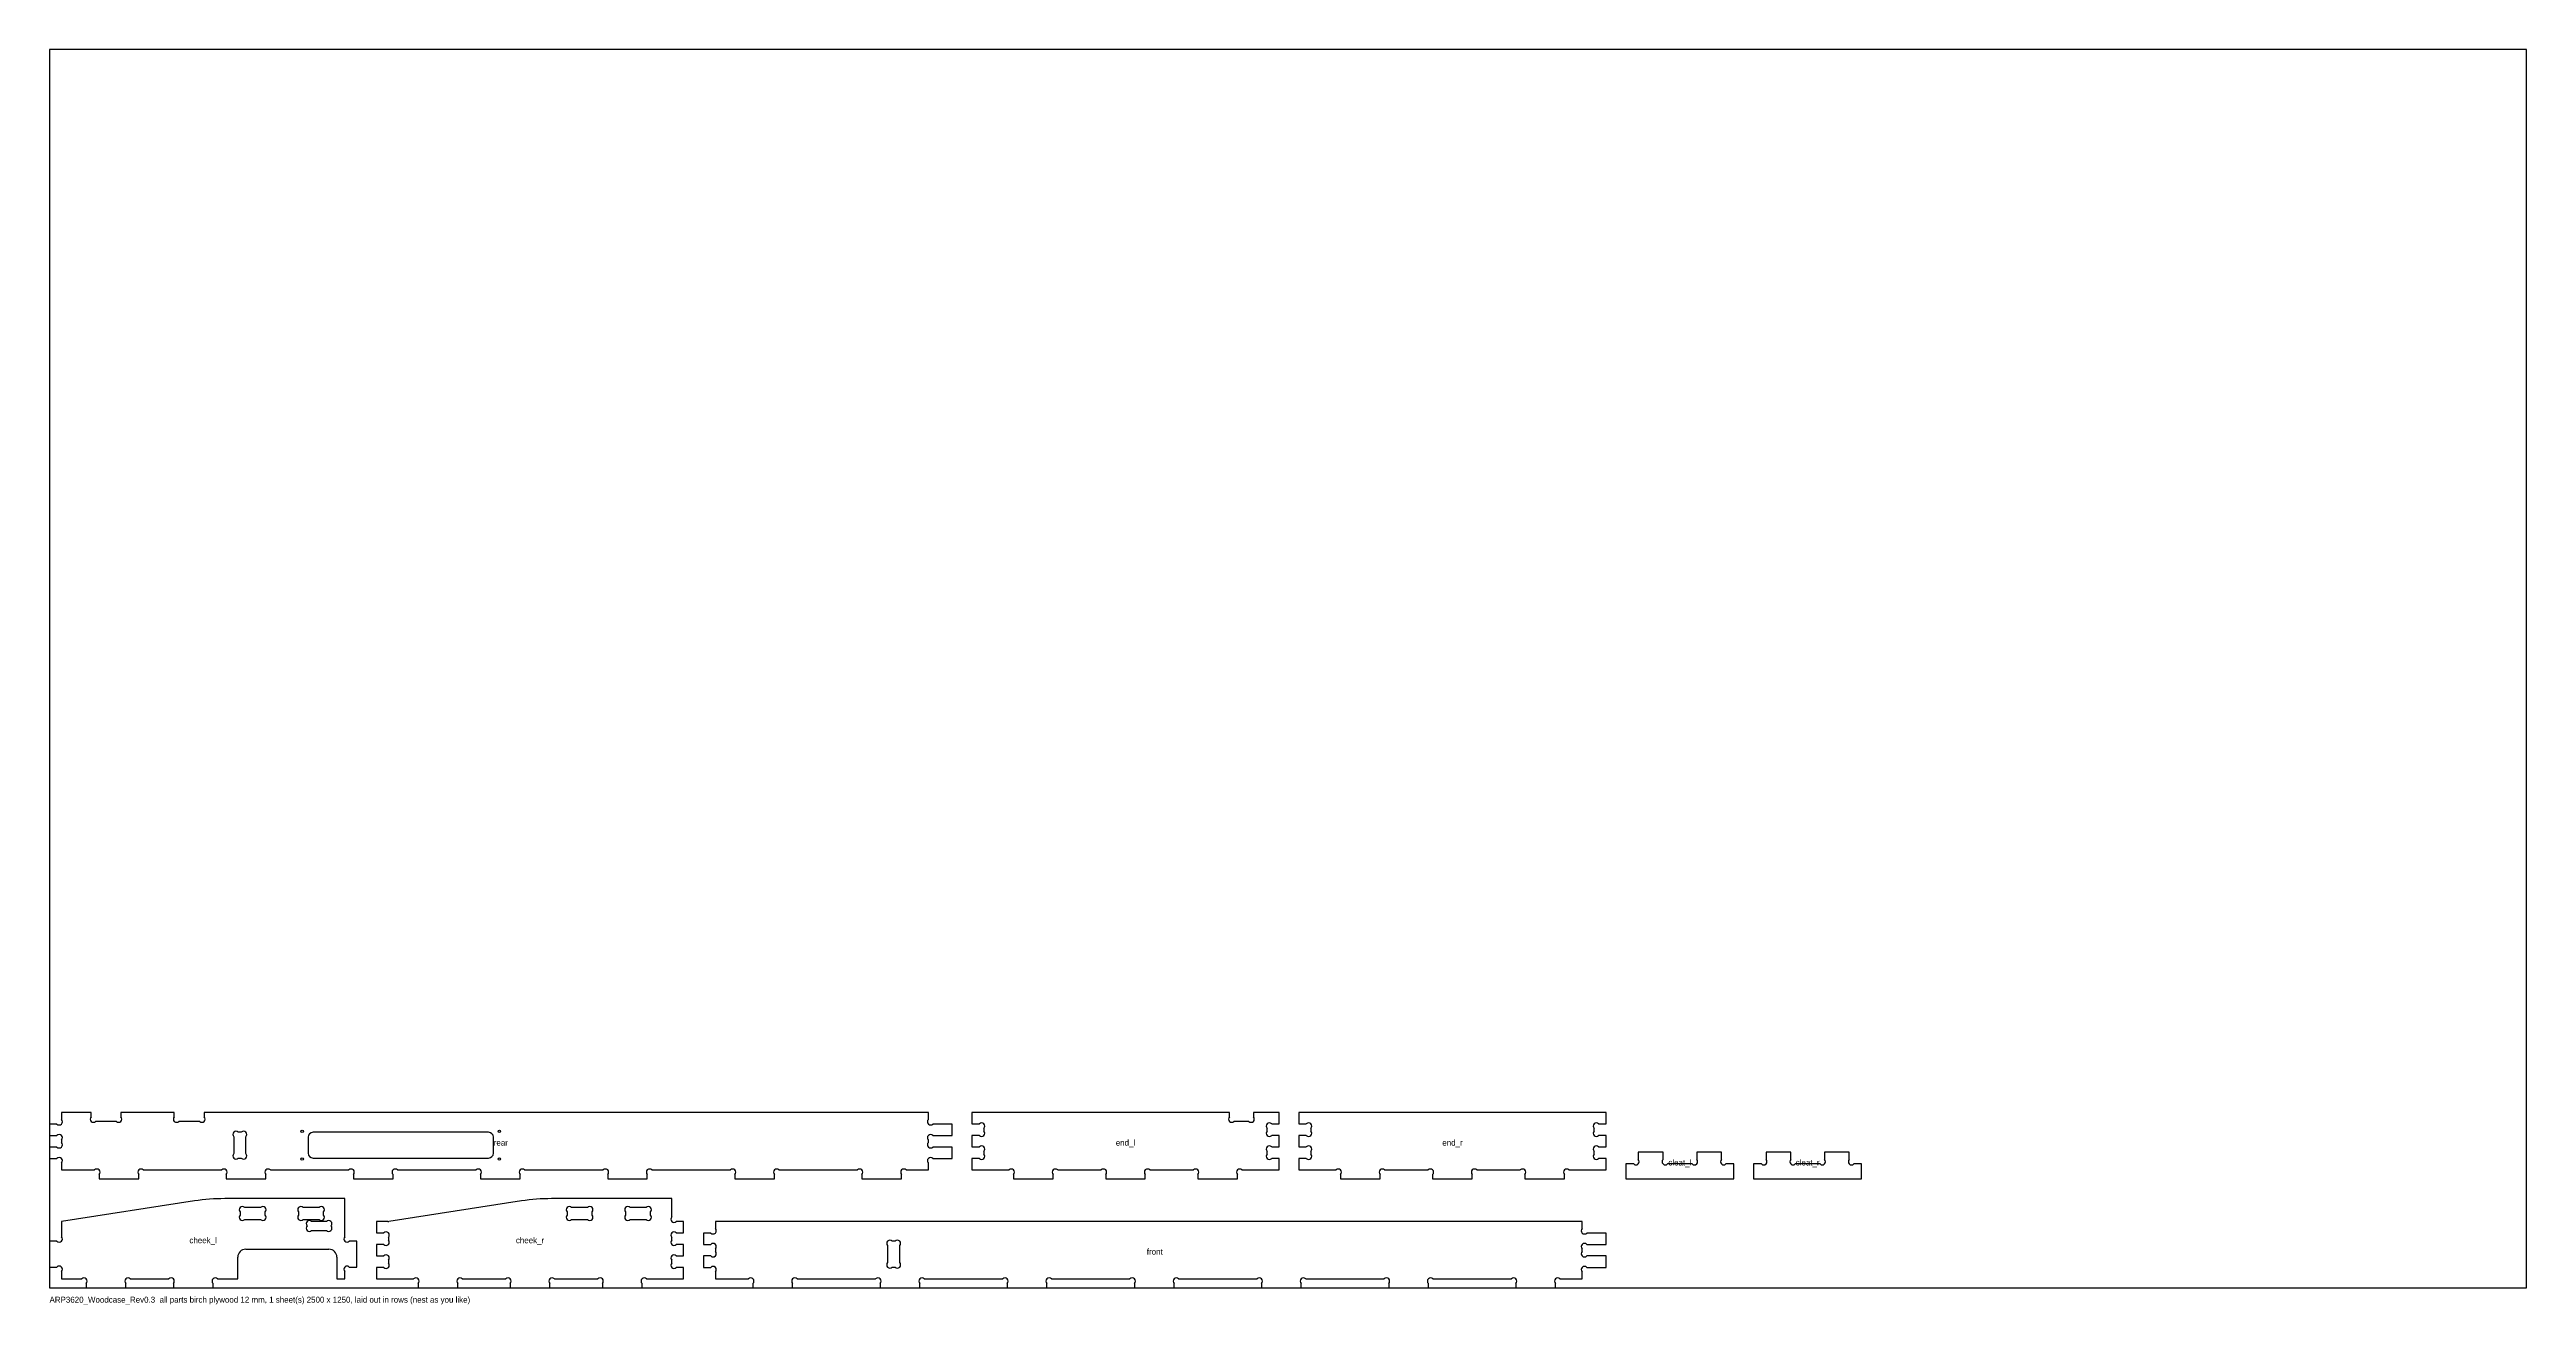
# Model space of a CAD drawing. Header units: millimetres. Extents: x 0 to 2500, y -17 to 1250.
import ezdxf
from ezdxf.enums import TextEntityAlignment as Align

# ---------------------------------------------------------------- set-up
doc = ezdxf.new("R2010")
doc.units = ezdxf.units.MM
for name, color, linetype in [('CUTOUT', 1, 'CONTINUOUS'), ('NOTE', 8, 'CONTINUOUS'), ('OUTLINE', 7, 'CONTINUOUS'), ('PILOT', 4, 'CONTINUOUS')]:
    doc.layers.add(name, color=color, linetype=linetype)

msp = doc.modelspace()

# ---------------------------------------------------------------- linework, layer by layer
at = {"layer": 'CUTOUT'}
for p, q in [((185.925, 152.5495), (185.925, 135.4505)), ((193.5495, 157.075), (190.4505, 157.075)), ((198.075, 135.4505), (198.075, 152.5495)), ((261, 152), (261, 136)), ((443, 157), (266, 157)), ((448, 136), (448, 152)), ((190.4505, 130.925), (193.5495, 130.925)), ((266, 131), (443, 131)), ((192.425, 76.5495), (192.425, 73.4505)), ((213.0495, 81.075), (196.9505, 81.075)), ((217.575, 73.4505), (217.575, 76.5495)), ((251.425, 76.5495), (251.425, 73.4505)), ((272.0495, 81.075), (255.9505, 81.075)), ((276.575, 73.4505), (276.575, 76.5495)), ((522.425, 76.5495), (522.425, 73.4505)), ((543.0495, 81.075), (526.9505, 81.075)), ((547.575, 73.4505), (547.575, 76.5495)), ((581.425, 76.5495), (581.425, 73.4505)), ((602.0495, 81.075), (585.9505, 81.075)), ((606.575, 73.4505), (606.575, 76.5495)), ((196.9505, 68.925), (213.0495, 68.925)), ((255.9505, 68.925), (272.0495, 68.925)), ((259.925, 62.5495), (259.925, 62.4505)), ((279.5495, 67.075), (264.4505, 67.075)), ((264.4505, 57.925), (279.5495, 57.925)), ((284.075, 62.4505), (284.075, 62.5495)), ((526.9505, 68.925), (543.0495, 68.925)), ((585.9505, 68.925), (602.0495, 68.925)), ((845.925, 42.5495), (845.925, 25.4505)), ((853.5495, 47.075), (850.4505, 47.075)), ((858.075, 25.4505), (858.075, 42.5495)), ((850.4505, 20.925), (853.5495, 20.925))]:
    msp.add_line(p, q, dxfattribs=at)
for centre, radius, start, end in [((188.1877, 154.8123), 3.2, 45, 225), ((195.8123, 154.8123), 3.2, 315, 135), ((266, 152), 5, 90, 180), ((443, 152), 5, 0, 90), ((188.1877, 133.1877), 3.2, 135, 315), ((195.8123, 133.1877), 3.2, 225, 45), ((266, 136), 5, 180, 270), ((443, 136), 5, 270, 0), ((194.6877, 78.8123), 3.2, 45, 225), ((215.3123, 78.8123), 3.2, 315, 135), ((253.6877, 78.8123), 3.2, 45, 225), ((274.3123, 78.8123), 3.2, 315, 135), ((524.6877, 78.8123), 3.2, 45, 225), ((545.3123, 78.8123), 3.2, 315, 135), ((583.6877, 78.8123), 3.2, 45, 225), ((604.3123, 78.8123), 3.2, 315, 135), ((194.6877, 71.1877), 3.2, 135, 315), ((215.3123, 71.1877), 3.2, 225, 45), ((253.6877, 71.1877), 3.2, 135, 315), ((262.1877, 64.8123), 3.2, 45, 225), ((262.1877, 60.1877), 3.2, 135, 315), ((274.3123, 71.1877), 3.2, 225, 45), ((281.8123, 64.8123), 3.2, 315, 135), ((281.8123, 60.1877), 3.2, 225, 45), ((524.6877, 71.1877), 3.2, 135, 315), ((545.3123, 71.1877), 3.2, 225, 45), ((583.6877, 71.1877), 3.2, 135, 315), ((604.3123, 71.1877), 3.2, 225, 45), ((848.1877, 44.8123), 3.2, 45, 225), ((848.1877, 23.1877), 3.2, 135, 315), ((855.8123, 44.8123), 3.2, 315, 135), ((855.8123, 23.1877), 3.2, 225, 45)]:
    msp.add_arc(centre, radius, start, end, dxfattribs=at)
at = {"layer": 'NOTE'}
for p, q in [((2500, 1250), (0, 1250)), ((0, 1250), (0, 0)), ((2500, 0), (2500, 1250)), ((0, 0), (2500, 0))]:
    msp.add_line(p, q, dxfattribs=at)
at = {"layer": 'OUTLINE'}
for p, q in [((41.925, 177), (12, 177)), ((12, 177), (12, 169.8505)), ((41.925, 172.5255), (41.925, 177)), ((125.925, 177), (72.075, 177)), ((72.075, 177), (72.075, 172.5255)), ((125.925, 172.5255), (125.925, 177)), ((887, 177), (156.075, 177)), ((156.075, 177), (156.075, 172.5255)), ((887, 169.8505), (887, 177)), ((1190.925, 177), (931, 177)), ((931, 177), (931, 165.475)), ((1190.925, 172.5255), (1190.925, 177)), ((1241, 177), (1215.075, 177)), ((1215.075, 177), (1215.075, 172.5255)), ((1241, 165.475), (1241, 177)), ((1571, 177), (1261, 177)), ((1261, 177), (1261, 165.475)), ((1571, 165.475), (1571, 177)), ((7.4745, 165.325), (0, 165.325)), ((0, 165.325), (0, 153.875)), ((0, 153.875), (7.4745, 153.875)), ((67.5495, 168), (46.4505, 168)), ((151.5495, 168), (130.4505, 168)), ((911, 165.325), (891.5255, 165.325)), ((891.5255, 153.875), (911, 153.875)), ((911, 153.875), (911, 165.325)), ((931, 165.475), (938.4745, 165.475)), ((938.4745, 153.725), (931, 153.725)), ((931, 153.725), (931, 142.275)), ((943, 160.9495), (943, 158.2505)), ((1210.5495, 168), (1195.4505, 168)), ((1229, 158.2505), (1229, 160.9495)), ((1233.5255, 165.475), (1241, 165.475)), ((1241, 153.725), (1233.5255, 153.725)), ((1241, 142.275), (1241, 153.725)), ((1261, 165.475), (1268.4745, 165.475)), ((1268.4745, 153.725), (1261, 153.725)), ((1261, 153.725), (1261, 142.275)), ((1273, 160.9495), (1273, 158.2505)), ((1559, 158.2505), (1559, 160.9495)), ((1563.5255, 165.475), (1571, 165.475)), ((1571, 153.725), (1563.5255, 153.725)), ((1571, 142.275), (1571, 153.725)), ((7.4745, 142.125), (0, 142.125)), ((0, 142.125), (0, 130.675)), ((0, 130.675), (7.4745, 130.675)), ((12, 149.3495), (12, 146.6505)), ((12, 126.1495), (12, 119)), ((887, 146.6505), (887, 149.3495)), ((887, 119), (887, 126.1495)), ((911, 142.125), (891.5255, 142.125)), ((891.5255, 130.675), (911, 130.675)), ((911, 130.675), (911, 142.125)), ((931, 142.275), (938.4745, 142.275)), ((938.4745, 130.525), (931, 130.525)), ((931, 130.525), (931, 119)), ((943, 137.7495), (943, 135.0505)), ((1229, 135.0505), (1229, 137.7495)), ((1233.5255, 142.275), (1241, 142.275)), ((1241, 130.525), (1233.5255, 130.525)), ((1241, 119), (1241, 130.525)), ((1261, 142.275), (1268.4745, 142.275)), ((1268.4745, 130.525), (1261, 130.525)), ((1261, 130.525), (1261, 119)), ((1273, 137.7495), (1273, 135.0505)), ((1559, 135.0505), (1559, 137.7495)), ((1563.5255, 142.275), (1571, 142.275)), ((1571, 130.525), (1563.5255, 130.525)), ((1571, 119), (1571, 130.525)), ((1598.9745, 125), (1591, 125)), ((1591, 125), (1591, 110)), ((1628.5, 137), (1603.5, 137)), ((1603.5, 137), (1603.5, 129.5255)), ((1628.5, 129.5255), (1628.5, 137)), ((1657.9745, 125), (1633.0255, 125)), ((1687.5, 137), (1662.5, 137)), ((1662.5, 137), (1662.5, 129.5255)), ((1687.5, 129.5255), (1687.5, 137)), ((1700, 125), (1692.0255, 125)), ((1700, 110), (1700, 125)), ((1727.9745, 125), (1720, 125)), ((1720, 125), (1720, 110)), ((1757.5, 137), (1732.5, 137)), ((1732.5, 137), (1732.5, 129.5255)), ((1757.5, 129.5255), (1757.5, 137)), ((1786.9745, 125), (1762.0255, 125)), ((1816.5, 137), (1791.5, 137)), ((1791.5, 137), (1791.5, 129.5255)), ((1816.5, 129.5255), (1816.5, 137)), ((1829, 125), (1821.0255, 125)), ((1829, 110), (1829, 125)), ((12, 119), (45.4745, 119)), ((50, 114.4745), (50, 110)), ((50, 110), (90, 110)), ((90, 110), (90, 114.4745)), ((94.5255, 119), (173.8078, 119)), ((178.3333, 114.4745), (178.3333, 110)), ((178.3333, 110), (218.3333, 110)), ((218.3333, 110), (218.3333, 114.4745)), ((222.8588, 119), (302.1412, 119)), ((306.6667, 114.4745), (306.6667, 110)), ((306.6667, 110), (346.6667, 110)), ((346.6667, 110), (346.6667, 114.4745)), ((351.1922, 119), (430.4745, 119)), ((435, 114.4745), (435, 110)), ((435, 110), (475, 110)), ((475, 110), (475, 114.4745)), ((479.5255, 119), (558.8078, 119)), ((563.3333, 114.4745), (563.3333, 110)), ((563.3333, 110), (603.3333, 110)), ((603.3333, 110), (603.3333, 114.4745)), ((607.8588, 119), (687.1412, 119)), ((691.6667, 114.4745), (691.6667, 110)), ((691.6667, 110), (731.6667, 110)), ((731.6667, 110), (731.6667, 114.4745)), ((736.1922, 119), (815.4745, 119)), ((820, 114.4745), (820, 110)), ((820, 110), (860, 110)), ((860, 110), (860, 114.4745)), ((864.5255, 119), (887, 119)), ((931, 119), (968.4745, 119)), ((973, 114.4745), (973, 110)), ((973, 110), (1013, 110)), ((1013, 110), (1013, 114.4745)), ((1017.5255, 119), (1061.4745, 119)), ((1066, 114.4745), (1066, 110)), ((1066, 110), (1106, 110)), ((1106, 110), (1106, 114.4745)), ((1110.5255, 119), (1154.4745, 119)), ((1159, 114.4745), (1159, 110)), ((1159, 110), (1199, 110)), ((1199, 110), (1199, 114.4745)), ((1203.5255, 119), (1241, 119)), ((1261, 119), (1298.4745, 119)), ((1303, 114.4745), (1303, 110)), ((1303, 110), (1343, 110)), ((1343, 110), (1343, 114.4745)), ((1347.5255, 119), (1391.4745, 119)), ((1396, 114.4745), (1396, 110)), ((1396, 110), (1436, 110)), ((1436, 110), (1436, 114.4745)), ((1440.5255, 119), (1484.4745, 119)), ((1489, 114.4745), (1489, 110)), ((1489, 110), (1529, 110)), ((1529, 110), (1529, 114.4745)), ((1533.5255, 119), (1571, 119)), ((1591, 110), (1700, 110)), ((1720, 110), (1829, 110)), ((146.3832, 87.6743), (12, 67)), ((298, 90), (176.7946, 90)), ((298, 51.5255), (298, 90)), ((476.3832, 87.6743), (342.4823, 67.0742)), ((628, 90), (506.7946, 90)), ((628, 71.5255), (628, 90)), ((12, 67), (12, 51.5255)), ((341.512, 67), (330, 67)), ((330, 67), (330, 55.475)), ((330, 55.475), (337.4745, 55.475)), ((342, 50.9495), (342, 48.2505)), ((628, 48.2505), (628, 50.9495)), ((640, 67), (632.5255, 67)), ((632.5255, 55.475), (640, 55.475)), ((640, 55.475), (640, 67)), ((667.4745, 55.325), (660, 55.325)), ((660, 55.325), (660, 43.875)), ((1547, 67), (672, 67)), ((672, 67), (672, 59.8505)), ((1547, 59.8505), (1547, 67)), ((1571, 55.325), (1551.5255, 55.325)), ((1571, 43.875), (1571, 55.325)), ((7.4745, 47), (0, 47)), ((0, 47), (0, 21)), ((190, 9), (190, 31)), ((198, 39), (282, 39)), ((290, 31), (290, 9)), ((310, 47), (302.5255, 47)), ((310, 21), (310, 47)), ((337.4745, 43.725), (330, 43.725)), ((330, 43.725), (330, 32.275)), ((330, 32.275), (337.4745, 32.275)), ((342, 27.7495), (342, 25.0505)), ((628, 25.0505), (628, 27.7495)), ((640, 43.725), (632.5255, 43.725)), ((632.5255, 32.275), (640, 32.275)), ((640, 32.275), (640, 43.725)), ((660, 43.875), (667.4745, 43.875)), ((667.4745, 32.125), (660, 32.125)), ((660, 32.125), (660, 20.675)), ((672, 39.3495), (672, 36.6505)), ((1547, 36.6505), (1547, 39.3495)), ((1551.5255, 43.875), (1571, 43.875)), ((1571, 32.125), (1551.5255, 32.125)), ((1571, 20.675), (1571, 32.125)), ((0, 21), (7.4745, 21)), ((12, 16.4745), (12, 9)), ((12, 9), (32.4745, 9)), ((37, 4.4745), (37, 0)), ((37, 0), (77, 0)), ((77, 0), (77, 4.4745)), ((81.5255, 9), (120.4745, 9)), ((125, 4.4745), (125, 0)), ((125, 0), (165, 0)), ((165, 0), (165, 4.4745)), ((169.5255, 9), (190, 9)), ((290, 9), (298, 9)), ((298, 9), (298, 16.4745)), ((302.5255, 21), (310, 21)), ((337.4745, 20.525), (330, 20.525)), ((330, 20.525), (330, 9)), ((330, 9), (367.4745, 9)), ((372, 4.4745), (372, 0)), ((372, 0), (412, 0)), ((412, 0), (412, 4.4745)), ((416.5255, 9), (460.4745, 9)), ((465, 4.4745), (465, 0)), ((465, 0), (505, 0)), ((505, 0), (505, 4.4745)), ((509.5255, 9), (553.4745, 9)), ((558, 4.4745), (558, 0)), ((558, 0), (598, 0)), ((598, 0), (598, 4.4745)), ((602.5255, 9), (640, 9)), ((640, 20.525), (632.5255, 20.525)), ((640, 9), (640, 20.525)), ((660, 20.675), (667.4745, 20.675)), ((672, 16.1495), (672, 9)), ((672, 9), (705.4745, 9)), ((710, 4.4745), (710, 0)), ((710, 0), (750, 0)), ((750, 0), (750, 4.4745)), ((754.5255, 9), (833.8078, 9)), ((838.3333, 4.4745), (838.3333, 0)), ((838.3333, 0), (878.3333, 0)), ((878.3333, 0), (878.3333, 4.4745)), ((882.8588, 9), (962.1412, 9)), ((966.6667, 4.4745), (966.6667, 0)), ((966.6667, 0), (1006.6667, 0)), ((1006.6667, 0), (1006.6667, 4.4745)), ((1011.1922, 9), (1090.4745, 9)), ((1095, 4.4745), (1095, 0)), ((1095, 0), (1135, 0)), ((1135, 0), (1135, 4.4745)), ((1139.5255, 9), (1218.8078, 9)), ((1223.3333, 4.4745), (1223.3333, 0)), ((1223.3333, 0), (1263.3333, 0)), ((1263.3333, 0), (1263.3333, 4.4745)), ((1267.8588, 9), (1347.1412, 9)), ((1351.6667, 4.4745), (1351.6667, 0)), ((1351.6667, 0), (1391.6667, 0)), ((1391.6667, 0), (1391.6667, 4.4745)), ((1396.1922, 9), (1475.4745, 9)), ((1480, 4.4745), (1480, 0)), ((1480, 0), (1520, 0)), ((1520, 0), (1520, 4.4745)), ((1524.5255, 9), (1547, 9)), ((1547, 9), (1547, 16.1495)), ((1551.5255, 20.675), (1571, 20.675))]:
    msp.add_line(p, q, dxfattribs=at)
for centre, radius, start, end in [((9.7373, 167.5877), 3.2, 225, 45), ((9.7373, 151.6123), 3.2, 315, 135), ((44.1877, 170.2627), 3.2, 135, 315), ((69.8123, 170.2627), 3.2, 225, 45), ((128.1877, 170.2627), 3.2, 135, 315), ((153.8123, 170.2627), 3.2, 225, 45), ((889.2627, 167.5877), 3.2, 135, 315), ((889.2627, 151.6123), 3.2, 45, 225), ((940.7373, 163.2123), 3.2, 315, 135), ((940.7373, 155.9877), 3.2, 225, 45), ((1193.1877, 170.2627), 3.2, 135, 315), ((1212.8123, 170.2627), 3.2, 225, 45), ((1231.2627, 163.2123), 3.2, 45, 225), ((1231.2627, 155.9877), 3.2, 135, 315), ((1270.7373, 163.2123), 3.2, 315, 135), ((1270.7373, 155.9877), 3.2, 225, 45), ((1561.2627, 163.2123), 3.2, 45, 225), ((1561.2627, 155.9877), 3.2, 135, 315), ((9.7373, 144.3877), 3.2, 225, 45), ((9.7373, 128.4123), 3.2, 315, 135), ((889.2627, 144.3877), 3.2, 135, 315), ((889.2627, 128.4123), 3.2, 45, 225), ((940.7373, 140.0123), 3.2, 315, 135), ((940.7373, 132.7877), 3.2, 225, 45), ((1231.2627, 140.0123), 3.2, 45, 225), ((1231.2627, 132.7877), 3.2, 135, 315), ((1270.7373, 140.0123), 3.2, 315, 135), ((1270.7373, 132.7877), 3.2, 225, 45), ((1561.2627, 140.0123), 3.2, 45, 225), ((1561.2627, 132.7877), 3.2, 135, 315), ((1601.2373, 127.2627), 3.2, 225, 45), ((1630.7627, 127.2627), 3.2, 135, 315), ((1660.2373, 127.2627), 3.2, 225, 45), ((1689.7627, 127.2627), 3.2, 135, 315), ((1730.2373, 127.2627), 3.2, 225, 45), ((1759.7627, 127.2627), 3.2, 135, 315), ((1789.2373, 127.2627), 3.2, 225, 45), ((1818.7627, 127.2627), 3.2, 135, 315), ((47.7373, 116.7373), 3.2, 315, 135), ((92.2627, 116.7373), 3.2, 45, 225), ((176.0706, 116.7373), 3.2, 315, 135), ((220.5961, 116.7373), 3.2, 45, 225), ((304.4039, 116.7373), 3.2, 315, 135), ((348.9294, 116.7373), 3.2, 45, 225), ((432.7373, 116.7373), 3.2, 315, 135), ((477.2627, 116.7373), 3.2, 45, 225), ((561.0706, 116.7373), 3.2, 315, 135), ((605.5961, 116.7373), 3.2, 45, 225), ((689.4039, 116.7373), 3.2, 315, 135), ((733.9294, 116.7373), 3.2, 45, 225), ((817.7373, 116.7373), 3.2, 315, 135), ((862.2627, 116.7373), 3.2, 45, 225), ((970.7373, 116.7373), 3.2, 315, 135), ((1015.2627, 116.7373), 3.2, 45, 225), ((1063.7373, 116.7373), 3.2, 315, 135), ((1108.2627, 116.7373), 3.2, 45, 225), ((1156.7373, 116.7373), 3.2, 315, 135), ((1201.2627, 116.7373), 3.2, 45, 225), ((1300.7373, 116.7373), 3.2, 315, 135), ((1345.2627, 116.7373), 3.2, 45, 225), ((1393.7373, 116.7373), 3.2, 315, 135), ((1438.2627, 116.7373), 3.2, 45, 225), ((1486.7373, 116.7373), 3.2, 315, 135), ((1531.2627, 116.7373), 3.2, 45, 225), ((176.7946, -110), 200, 90, 98.7462), ((506.7946, -110), 200, 90, 98.7462), ((9.7373, 49.2627), 3.2, 225, 45), ((300.2627, 49.2627), 3.2, 135, 315), ((339.7373, 53.2123), 3.2, 315, 135), ((341.756, 70.1907), 3.2, 265.6269, 283.1192), ((630.2627, 69.2627), 3.2, 135, 315), ((630.2627, 53.2123), 3.2, 45, 225), ((669.7373, 57.5877), 3.2, 225, 45), ((1549.2627, 57.5877), 3.2, 135, 315), ((198, 31), 8, 90, 180), ((282, 31), 8, 0, 90), ((339.7373, 45.9877), 3.2, 225, 45), ((339.7373, 30.0123), 3.2, 315, 135), ((339.7373, 22.7877), 3.2, 225, 45), ((630.2627, 45.9877), 3.2, 135, 315), ((630.2627, 30.0123), 3.2, 45, 225), ((630.2627, 22.7877), 3.2, 135, 315), ((669.7373, 41.6123), 3.2, 315, 135), ((669.7373, 34.3877), 3.2, 225, 45), ((1549.2627, 41.6123), 3.2, 45, 225), ((1549.2627, 34.3877), 3.2, 135, 315), ((9.7373, 18.7373), 3.2, 315, 135), ((34.7373, 6.7373), 3.2, 315, 135), ((79.2627, 6.7373), 3.2, 45, 225), ((122.7373, 6.7373), 3.2, 315, 135), ((167.2627, 6.7373), 3.2, 45, 225), ((300.2627, 18.7373), 3.2, 45, 225), ((369.7373, 6.7373), 3.2, 315, 135), ((414.2627, 6.7373), 3.2, 45, 225), ((462.7373, 6.7373), 3.2, 315, 135), ((507.2627, 6.7373), 3.2, 45, 225), ((555.7373, 6.7373), 3.2, 315, 135), ((600.2627, 6.7373), 3.2, 45, 225), ((669.7373, 18.4123), 3.2, 315, 135), ((707.7373, 6.7373), 3.2, 315, 135), ((752.2627, 6.7373), 3.2, 45, 225), ((836.0706, 6.7373), 3.2, 315, 135), ((880.5961, 6.7373), 3.2, 45, 225), ((964.4039, 6.7373), 3.2, 315, 135), ((1008.9294, 6.7373), 3.2, 45, 225), ((1092.7373, 6.7373), 3.2, 315, 135), ((1137.2627, 6.7373), 3.2, 45, 225), ((1221.0706, 6.7373), 3.2, 315, 135), ((1265.5961, 6.7373), 3.2, 45, 225), ((1349.4039, 6.7373), 3.2, 315, 135), ((1393.9294, 6.7373), 3.2, 45, 225), ((1477.7373, 6.7373), 3.2, 315, 135), ((1522.2627, 6.7373), 3.2, 45, 225), ((1549.2627, 18.4123), 3.2, 45, 225)]:
    msp.add_arc(centre, radius, start, end, dxfattribs=at)
at = {"layer": 'PILOT'}
for centre in [(255, 158), (454, 158), (255, 130), (454, 130)]:
    msp.add_circle(centre, 1.25, dxfattribs=at)

# ---------------------------------------------------------------- texts
at = {"layer": 'NOTE'}
for s, p in [('rear', (455.5, 143.5)), ('end_l', (1086, 143.5)), ('end_r', (1416, 143.5)), ('cleat_l', (1645.5, 123.5)), ('cleat_r', (1774.5, 123.5)), ('cheek_l', (155, 45)), ('cheek_r', (485, 45)), ('front', (1115.5, 33.5))]:
    msp.add_text(s, height=6, dxfattribs=at).set_placement(p, align=Align.CENTER)
msp.add_text('ARP3620_Woodcase_Rev0.3  all parts birch plywood 12 mm, 1 sheet(s) 2500 x 1250, laid out in rows (nest as you like)', height=6, dxfattribs=at).set_placement((0, -15))

doc.saveas('drawing.dxf')
